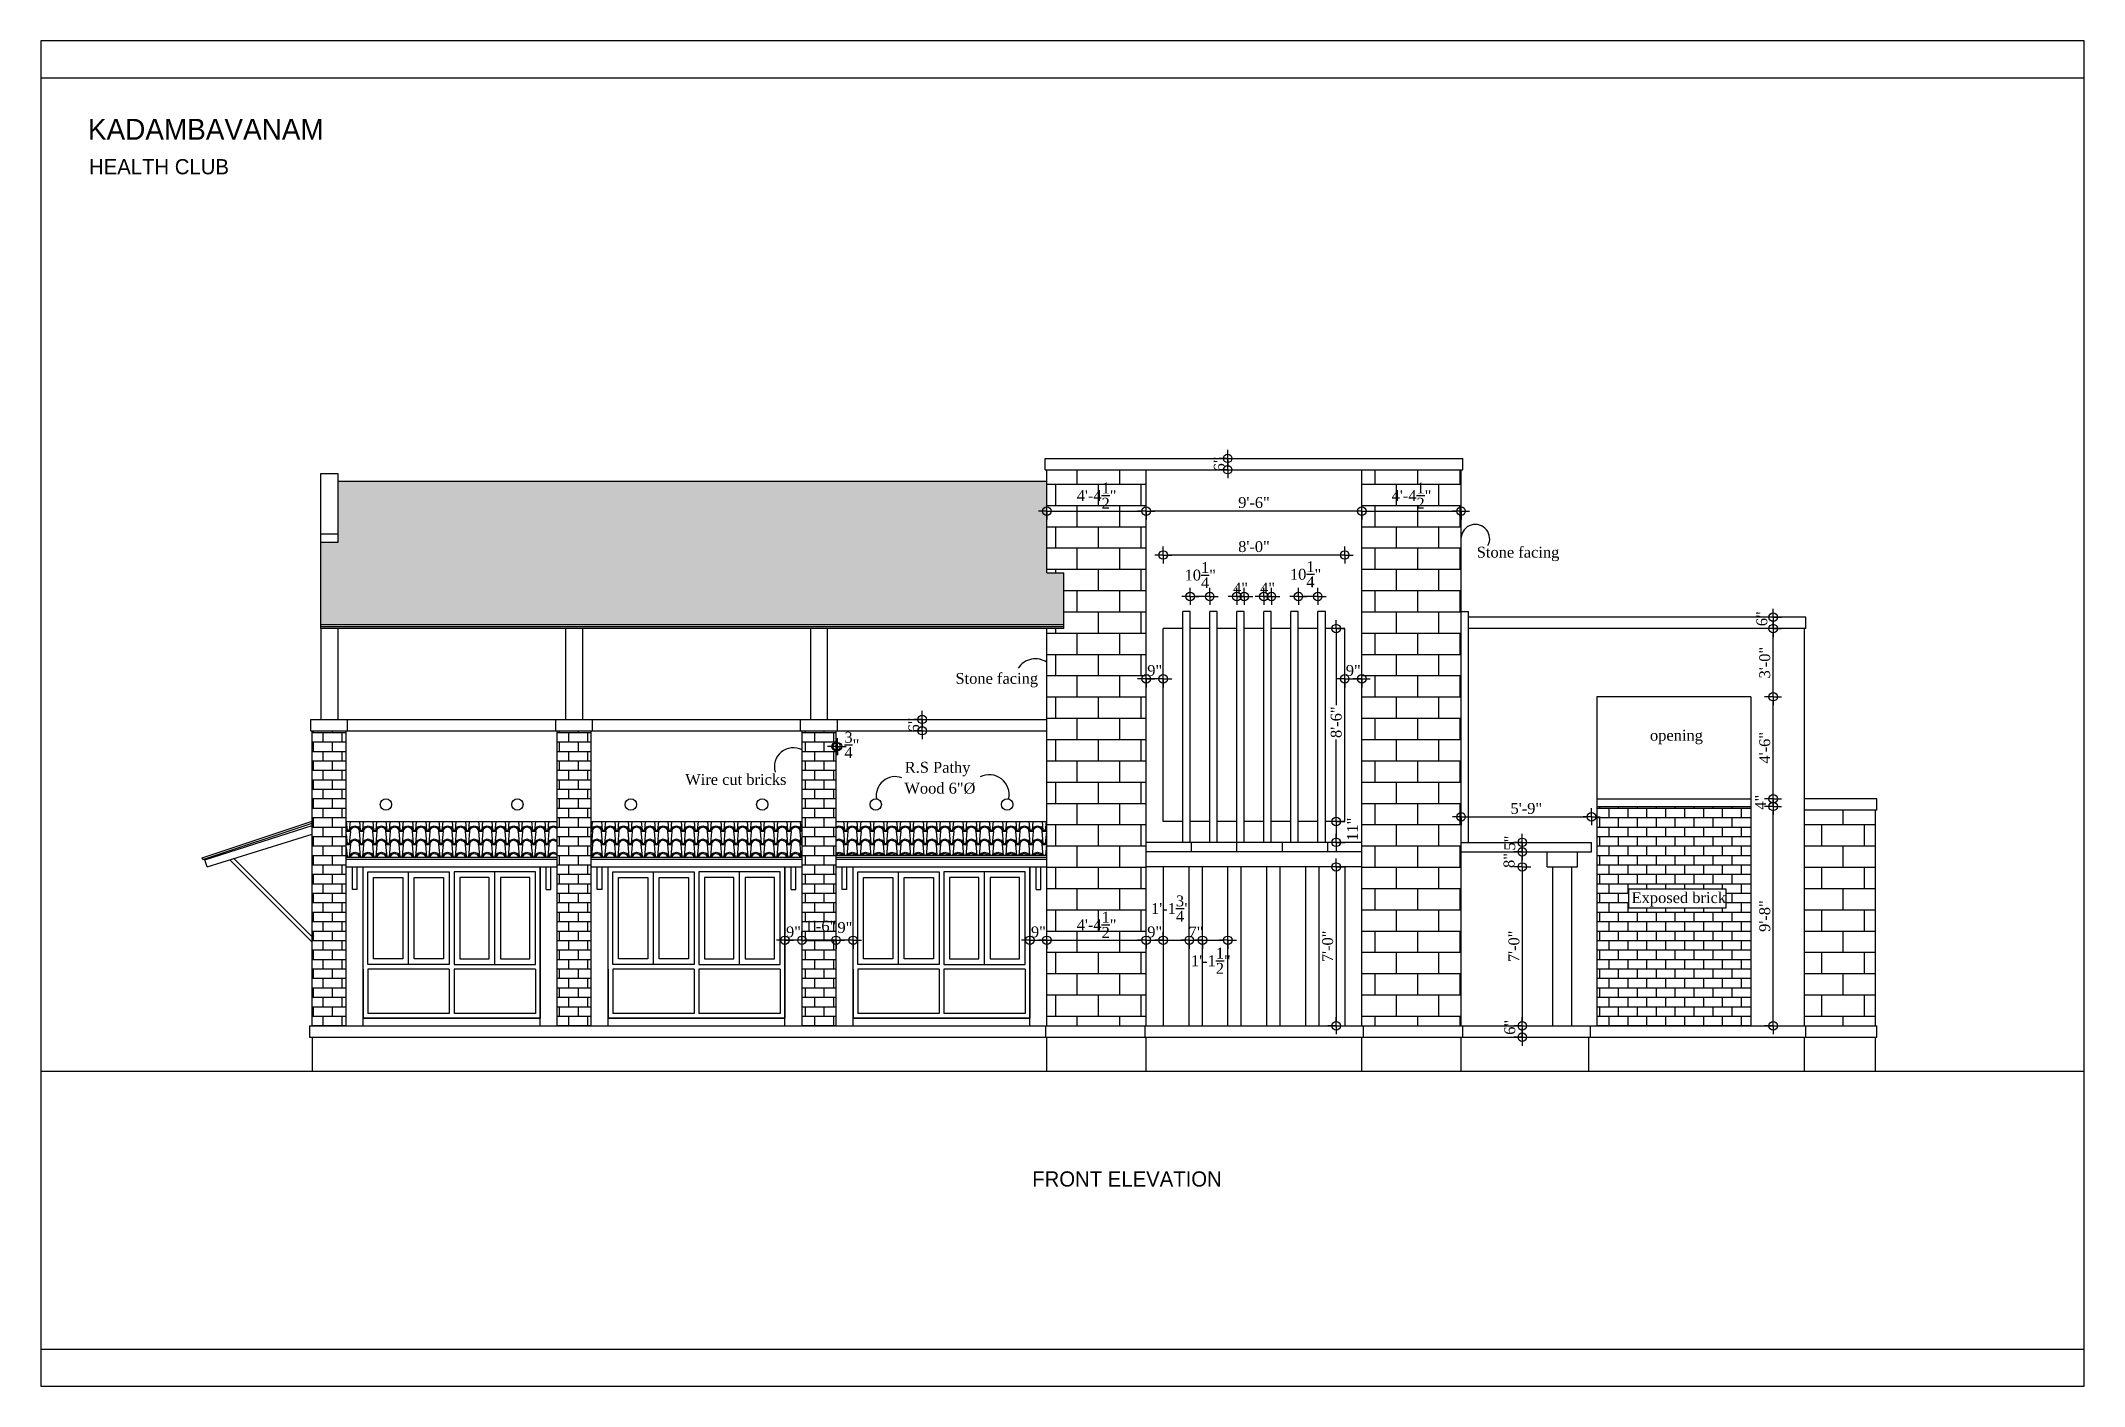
# Model space of a CAD drawing. Extents: x 13301 to 18078, y -1439 to 1911.
# Drawn here: x 13301 to 14381, y 1199 to 1911 of the extents above; entities that cross this region are included whole.
import ezdxf
from ezdxf.enums import TextEntityAlignment as Align

# ---------------------------------------------------------------- set-up
doc = ezdxf.new("R2010")
doc.units = 0
doc.header["$LTSCALE"] = 20
doc.header["$MEASUREMENT"] = 0
doc.header["$PDMODE"] = 34
doc.header["$PDSIZE"] = 5
doc.layers.get('0').update_dxf_attribs({"linetype": 'CONTINUOUS'})
doc.layers.get('Defpoints').update_dxf_attribs({"linetype": 'CONTINUOUS'})
for name, color, linetype in [('border', 230, 'CONTINUOUS'), ('BORTEXT', 2, 'CONTINUOUS'), ('DETTEXT', 7, 'CONTINUOUS'), ('DIMLINE', 254, 'CONTINUOUS'), ('kalkaal', 7, 'CONTINUOUS'), ('Stone', 8, 'CONTINUOUS'), ('TILE', 22, 'CONTINUOUS'), ('wall', 13, 'CONTINUOUS'), ('window', 4, 'CONTINUOUS'), ('WOOD', 7, 'CONTINUOUS')]:
    doc.layers.add(name, color=color, linetype=linetype)
doc.layers.add('correct', color=230, linetype='CONTINUOUS', plot=False)
doc.styles.add('style3', font='TIMES.TTF')
doc.styles.add('style4', font='boos1.ttf')
doc.styles.add('style5', font='TIMES.TTF')
doc.dimstyles.new('arch61', dxfattribs={"dimscale": 0, "dimtxt": 5.75, "dimasz": 2.25, "dimexe": 0.18, "dimexo": 0.0625, "dimgap": 1.5, "dimtad": 1, "dimzin": 3, "dimdsep": 46, "dimlunit": 4, "dimtxsty": 'style3', "dimblk": 'BLK', "dimcen": 0, "dimse1": 1, "dimse2": 1, "dimclrd": 256, "dimclrt": 3, "dimazin": 0, "dimtfac": 1, "dimtix": 1, "dimtmove": 2, "dimatfit": 3, "dimldrblk": 'NONE', "dimfxl": 0, "dimtolj": 1, "dimtzin": 0, "dimlwd": -1, "dimarcsym": 0})

msp = doc.modelspace()

# ---------------------------------------------------------------- texts
at = {"layer": 'BORTEXT', "style": 'style4'}
msp.add_text('KADAMBAVANAM', height=11.03816, dxfattribs=at).set_placement((13325.646, 1858.331))
at = {"layer": 'BORTEXT', "color": 7, "style": 'style4'}
msp.add_text('HEALTH CLUB', height=8.02775, dxfattribs=at).set_placement((13326.241, 1840.066))
at = {"layer": 'BORTEXT', "color": 2, "style": 'style4'}
msp.add_text('FRONT ELEVATION', height=8.02775, dxfattribs=at).set_placement((13824.962, 1304.927))
at = {"layer": 'DETTEXT', "style": 'style5'}
for s, p in [('Stone facing', (14060.016, 1637.426)), ('Stone facing', (13784.372, 1570.7)), ('Exposed brick', (14141.902, 1454.799))]:
    msp.add_text(s, height=5.75, dxfattribs=at).set_placement(p)
for s, p in [('opening', (14165.599, 1540.636)), ('R.S Pathy ', (13776.002, 1523.691)), ('Wire cut bricks', (13668.242, 1517.274)), ('Wood 6"%%C', (13776.141, 1512.662))]:
    msp.add_text(s, height=5.75, dxfattribs=at).set_placement(p, align=Align.CENTER)

# ---------------------------------------------------------------- blocks, each defined once
blk = doc.blocks.new('BLK')
for q in [(-2, 0), (0, 2), (0, -2), (2, 0)]:
    blk.add_line((0, 0), q)
blk.add_circle((0, 0), 1)
blk = doc.blocks.new('*D350')
at = {"layer": 'Defpoints', "color": 0}
for p in [(13917.6, 1689.9), (13928.3, 1689.9), (13917.6, 1683.9)]:
    blk.add_point(p, dxfattribs=at)
at = {"layer": 'DIMLINE'}
for p, q in [((13928.3, 1692.1), (13928.3, 1694.4)), ((13928.3, 1683.9), (13928.3, 1689.9)), ((13928.3, 1681.6), (13928.3, 1679.4))]:
    blk.add_line(p, q, dxfattribs=at)
at = {"layer": 'DIMLINE', "xscale": 2.25, "yscale": 2.25, "zscale": 2.25}
for p, rotation in [((13928.3, 1689.9), 270), ((13928.3, 1683.9), 90)]:
    blk.add_blockref('BLK', p, dxfattribs=dict(at, rotation=rotation))
at = {"layer": 'DIMLINE', "color": 3, "insert": (13923.9, 1686.9), "char_height": 5.75, "attachment_point": 5, "rotation": 90, "style": 'style3'}
blk.add_mtext('\\A1;6"', dxfattribs=at)
blk = doc.blocks.new('_None')
blk = doc.blocks.new('*D351')
at = {"layer": 'Defpoints', "color": 0}
for p in [(13999.2, 1664.9), (14051.7, 1664.9), (14051.7, 1662)]:
    blk.add_point(p, dxfattribs=at)
at = {"layer": 'DIMLINE'}
blk.add_line((14001.5, 1662), (14049.5, 1662), dxfattribs=at)
at = {"layer": 'DIMLINE', "xscale": 2.25, "yscale": 2.25, "zscale": 2.25, "rotation": 180}
blk.add_blockref('BLK', (13999.2, 1662), dxfattribs=at)
at = {"layer": 'DIMLINE', "xscale": 2.25, "yscale": 2.25, "zscale": 2.25}
blk.add_blockref('BLK', (14051.7, 1662), dxfattribs=at)
at = {"layer": 'DIMLINE', "color": 3, "insert": (14025.5, 1670.2), "char_height": 5.75, "attachment_point": 5, "style": 'style3'}
blk.add_mtext('\\A1;4\'-4{\\H1.000000x;\\S1/2;}"', dxfattribs=at)
blk = doc.blocks.new('*D352')
at = {"layer": 'Defpoints', "color": 0}
for p in [(13885.2, 1674.8), (13999.2, 1674.8), (13885.2, 1662)]:
    blk.add_point(p, dxfattribs=at)
at = {"layer": 'DIMLINE'}
blk.add_line((13997, 1662), (13887.5, 1662), dxfattribs=at)
at = {"layer": 'DIMLINE', "xscale": 2.25, "yscale": 2.25, "zscale": 2.25, "rotation": 180}
blk.add_blockref('BLK', (13885.2, 1662), dxfattribs=at)
at = {"layer": 'DIMLINE', "xscale": 2.25, "yscale": 2.25, "zscale": 2.25}
blk.add_blockref('BLK', (13999.2, 1662), dxfattribs=at)
at = {"layer": 'DIMLINE', "color": 3, "insert": (13942.2, 1666.5), "char_height": 5.75, "attachment_point": 5, "style": 'style3'}
blk.add_mtext('\\A1;9\'-6"', dxfattribs=at)
blk = doc.blocks.new('*D353')
at = {"layer": 'Defpoints', "color": 0}
for p in [(13832.7, 1673.4), (13885.2, 1673.4), (13885.2, 1662)]:
    blk.add_point(p, dxfattribs=at)
at = {"layer": 'DIMLINE'}
blk.add_line((13835, 1662), (13883, 1662), dxfattribs=at)
at = {"layer": 'DIMLINE', "xscale": 2.25, "yscale": 2.25, "zscale": 2.25, "rotation": 180}
blk.add_blockref('BLK', (13832.7, 1662), dxfattribs=at)
at = {"layer": 'DIMLINE', "xscale": 2.25, "yscale": 2.25, "zscale": 2.25}
blk.add_blockref('BLK', (13885.2, 1662), dxfattribs=at)
at = {"layer": 'DIMLINE', "color": 3, "insert": (13859, 1670.2), "char_height": 5.75, "attachment_point": 5, "style": 'style3'}
blk.add_mtext('\\A1;4\'-4{\\H1.000000x;\\S1/2;}"', dxfattribs=at)
blk = doc.blocks.new('*D354')
at = {"layer": 'Defpoints', "color": 0}
for p in [(13894.2, 1638.8), (13894.2, 1599.9), (13990.2, 1599.9)]:
    blk.add_point(p, dxfattribs=at)
at = {"layer": 'DIMLINE'}
blk.add_line((13988, 1638.8), (13896.5, 1638.8), dxfattribs=at)
at = {"layer": 'DIMLINE', "xscale": 2.25, "yscale": 2.25, "zscale": 2.25, "rotation": 180}
blk.add_blockref('BLK', (13894.2, 1638.8), dxfattribs=at)
at = {"layer": 'DIMLINE', "xscale": 2.25, "yscale": 2.25, "zscale": 2.25}
blk.add_blockref('BLK', (13990.2, 1638.8), dxfattribs=at)
at = {"layer": 'DIMLINE', "color": 3, "insert": (13942.2, 1643.2), "char_height": 5.75, "attachment_point": 5, "style": 'style3'}
blk.add_mtext('\\A1;8\'-0"', dxfattribs=at)
blk = doc.blocks.new('*D355')
at = {"layer": 'Defpoints', "color": 0}
for p in [(13965.7, 1616.9), (13965.7, 1599.9), (13975.9, 1599.9)]:
    blk.add_point(p, dxfattribs=at)
at = {"layer": 'DIMLINE'}
blk.add_line((13973.7, 1616.9), (13967.9, 1616.9), dxfattribs=at)
at = {"layer": 'DIMLINE', "xscale": 2.25, "yscale": 2.25, "zscale": 2.25, "rotation": 180}
blk.add_blockref('BLK', (13965.7, 1616.9), dxfattribs=at)
at = {"layer": 'DIMLINE', "xscale": 2.25, "yscale": 2.25, "zscale": 2.25}
blk.add_blockref('BLK', (13975.9, 1616.9), dxfattribs=at)
at = {"layer": 'DIMLINE', "color": 3, "insert": (13969.5, 1628.6), "char_height": 5.75, "attachment_point": 5, "style": 'style3'}
blk.add_mtext('\\A1;10{\\H1.000000x;\\S1/4;}"', dxfattribs=at)
blk = doc.blocks.new('*D356')
at = {"layer": 'Defpoints', "color": 0}
for p in [(13947.4, 1616.9), (13947.4, 1608.9), (13951.4, 1608.9)]:
    blk.add_point(p, dxfattribs=at)
at = {"layer": 'DIMLINE'}
for p, q in [((13945.1, 1616.9), (13942.9, 1616.9)), ((13951.4, 1616.9), (13947.4, 1616.9)), ((13953.6, 1616.9), (13955.9, 1616.9))]:
    blk.add_line(p, q, dxfattribs=at)
at = {"layer": 'DIMLINE', "xscale": 2.25, "yscale": 2.25, "zscale": 2.25}
blk.add_blockref('BLK', (13947.4, 1616.9), dxfattribs=at)
at = {"layer": 'DIMLINE', "xscale": 2.25, "yscale": 2.25, "zscale": 2.25, "rotation": 180}
blk.add_blockref('BLK', (13951.4, 1616.9), dxfattribs=at)
at = {"layer": 'DIMLINE', "color": 3, "insert": (13949.4, 1621.3), "char_height": 5.75, "attachment_point": 5, "style": 'style3'}
blk.add_mtext('\\A1;4"', dxfattribs=at)
blk = doc.blocks.new('*D357')
at = {"layer": 'Defpoints', "color": 0}
for p in [(13937.1, 1616.9), (13933.1, 1608.9), (13937.1, 1608.9)]:
    blk.add_point(p, dxfattribs=at)
at = {"layer": 'DIMLINE'}
for p, q in [((13930.8, 1616.9), (13928.6, 1616.9)), ((13933.1, 1616.9), (13937.1, 1616.9)), ((13939.3, 1616.9), (13941.6, 1616.9))]:
    blk.add_line(p, q, dxfattribs=at)
at = {"layer": 'DIMLINE', "xscale": 2.25, "yscale": 2.25, "zscale": 2.25}
blk.add_blockref('BLK', (13933.1, 1616.9), dxfattribs=at)
at = {"layer": 'DIMLINE', "xscale": 2.25, "yscale": 2.25, "zscale": 2.25, "rotation": 180}
blk.add_blockref('BLK', (13937.1, 1616.9), dxfattribs=at)
at = {"layer": 'DIMLINE', "color": 3, "insert": (13935.1, 1621.3), "char_height": 5.75, "attachment_point": 5, "style": 'style3'}
blk.add_mtext('\\A1;4"', dxfattribs=at)
blk = doc.blocks.new('*D358')
at = {"layer": 'Defpoints', "color": 0}
for p in [(13908.5, 1616.9), (13908.5, 1599.9), (13918.8, 1599.9)]:
    blk.add_point(p, dxfattribs=at)
at = {"layer": 'DIMLINE'}
blk.add_line((13916.5, 1616.9), (13910.8, 1616.9), dxfattribs=at)
at = {"layer": 'DIMLINE', "xscale": 2.25, "yscale": 2.25, "zscale": 2.25, "rotation": 180}
blk.add_blockref('BLK', (13908.5, 1616.9), dxfattribs=at)
at = {"layer": 'DIMLINE', "xscale": 2.25, "yscale": 2.25, "zscale": 2.25}
blk.add_blockref('BLK', (13918.8, 1616.9), dxfattribs=at)
at = {"layer": 'DIMLINE', "color": 3, "insert": (13913.8, 1628.2), "char_height": 5.75, "attachment_point": 5, "style": 'style3'}
blk.add_mtext('\\A1;10{\\H1.000000x;\\S1/4;}"', dxfattribs=at)
blk = doc.blocks.new('*D359')
at = {"layer": 'Defpoints', "color": 0}
for p in [(13990.2, 1575.1), (13999.2, 1575.1), (13999.2, 1573.3)]:
    blk.add_point(p, dxfattribs=at)
at = {"layer": 'DIMLINE'}
for p, q in [((13988, 1573.3), (13985.7, 1573.3)), ((13990.2, 1573.3), (13999.2, 1573.3)), ((14001.5, 1573.3), (14003.7, 1573.3))]:
    blk.add_line(p, q, dxfattribs=at)
at = {"layer": 'DIMLINE', "xscale": 2.25, "yscale": 2.25, "zscale": 2.25}
blk.add_blockref('BLK', (13990.2, 1573.3), dxfattribs=at)
at = {"layer": 'DIMLINE', "xscale": 2.25, "yscale": 2.25, "zscale": 2.25, "rotation": 180}
blk.add_blockref('BLK', (13999.2, 1573.3), dxfattribs=at)
at = {"layer": 'DIMLINE', "color": 3, "insert": (13994.7, 1577.7), "char_height": 5.75, "attachment_point": 5, "style": 'style3'}
blk.add_mtext('\\A1;9"', dxfattribs=at)
blk = doc.blocks.new('*D360')
at = {"layer": 'Defpoints', "color": 0}
for p in [(13885.2, 1581.7), (13894.2, 1581.7), (13885.2, 1573.3)]:
    blk.add_point(p, dxfattribs=at)
at = {"layer": 'DIMLINE'}
for p, q in [((13883, 1573.3), (13880.7, 1573.3)), ((13894.2, 1573.3), (13885.2, 1573.3)), ((13896.5, 1573.3), (13898.7, 1573.3))]:
    blk.add_line(p, q, dxfattribs=at)
at = {"layer": 'DIMLINE', "xscale": 2.25, "yscale": 2.25, "zscale": 2.25}
blk.add_blockref('BLK', (13885.2, 1573.3), dxfattribs=at)
at = {"layer": 'DIMLINE', "xscale": 2.25, "yscale": 2.25, "zscale": 2.25, "rotation": 180}
blk.add_blockref('BLK', (13894.2, 1573.3), dxfattribs=at)
at = {"layer": 'DIMLINE', "color": 3, "insert": (13889.7, 1577.7), "char_height": 5.75, "attachment_point": 5, "style": 'style3'}
blk.add_mtext('\\A1;9"', dxfattribs=at)
blk = doc.blocks.new('*D361')
at = {"layer": 'Defpoints', "color": 0}
for p in [(13985.7, 1599.9), (13990.2, 1599.9), (13990.2, 1497.9)]:
    blk.add_point(p, dxfattribs=at)
at = {"layer": 'DIMLINE'}
for p, q in [((13985.7, 1597.6), (13985.7, 1559.5)), ((13985.7, 1500.1), (13985.7, 1541.3))]:
    blk.add_line(p, q, dxfattribs=at)
at = {"layer": 'DIMLINE', "xscale": 2.25, "yscale": 2.25, "zscale": 2.25}
for p, rotation in [((13985.7, 1599.9), 90), ((13985.7, 1497.9), 270)]:
    blk.add_blockref('BLK', p, dxfattribs=dict(at, rotation=rotation))
at = {"layer": 'DIMLINE', "color": 3, "insert": (13985.7, 1550.4), "char_height": 5.75, "attachment_point": 5, "rotation": 90, "style": 'style3'}
blk.add_mtext('\\A1;8\'-6"', dxfattribs=at)
blk = doc.blocks.new('*D362')
at = {"layer": 'Defpoints', "color": 0}
for p in [(13990.2, 1497.9), (13985.7, 1486.9), (13990.2, 1486.9)]:
    blk.add_point(p, dxfattribs=at)
at = {"layer": 'DIMLINE'}
blk.add_line((13985.7, 1495.6), (13985.7, 1489.1), dxfattribs=at)
at = {"layer": 'DIMLINE', "xscale": 2.25, "yscale": 2.25, "zscale": 2.25}
for p, rotation in [((13985.7, 1497.9), 90), ((13985.7, 1486.9), 270)]:
    blk.add_blockref('BLK', p, dxfattribs=dict(at, rotation=rotation))
at = {"layer": 'DIMLINE', "color": 3, "insert": (13994.3, 1493.8), "char_height": 5.75, "attachment_point": 5, "rotation": 90, "style": 'style3'}
blk.add_mtext('\\A1;11"', dxfattribs=at)
blk = doc.blocks.new('*D363')
at = {"layer": 'Defpoints', "color": 0}
for p in [(13976.6, 1473.9), (13976.6, 1389.9), (13985.7, 1389.9)]:
    blk.add_point(p, dxfattribs=at)
at = {"layer": 'DIMLINE'}
blk.add_line((13985.7, 1471.6), (13985.7, 1392.1), dxfattribs=at)
at = {"layer": 'DIMLINE', "xscale": 2.25, "yscale": 2.25, "zscale": 2.25}
for p, rotation in [((13985.7, 1473.9), 90), ((13985.7, 1389.9), 270)]:
    blk.add_blockref('BLK', p, dxfattribs=dict(at, rotation=rotation))
at = {"layer": 'DIMLINE', "color": 3, "insert": (13981.2, 1431.9), "char_height": 5.75, "attachment_point": 5, "rotation": 90, "style": 'style3'}
blk.add_mtext('\\A1;7\'-0"', dxfattribs=at)
blk = doc.blocks.new('*D364')
at = {"layer": 'Defpoints', "color": 0}
for p in [(14120.7, 1500.4), (14051.7, 1486.9), (14120.7, 1486.9)]:
    blk.add_point(p, dxfattribs=at)
at = {"layer": 'DIMLINE'}
blk.add_line((14054, 1500.4), (14118.5, 1500.4), dxfattribs=at)
at = {"layer": 'DIMLINE', "xscale": 2.25, "yscale": 2.25, "zscale": 2.25, "rotation": 180}
blk.add_blockref('BLK', (14051.7, 1500.4), dxfattribs=at)
at = {"layer": 'DIMLINE', "xscale": 2.25, "yscale": 2.25, "zscale": 2.25}
blk.add_blockref('BLK', (14120.7, 1500.4), dxfattribs=at)
at = {"layer": 'DIMLINE', "color": 3, "insert": (14086.2, 1504.8), "char_height": 5.75, "attachment_point": 5, "style": 'style3'}
blk.add_mtext('\\A1;5\'-9"', dxfattribs=at)
blk = doc.blocks.new('*D365')
at = {"layer": 'Defpoints', "color": 0}
for p in [(14097.2, 1473.9), (14084.1, 1389.9), (14097.2, 1389.9)]:
    blk.add_point(p, dxfattribs=at)
at = {"layer": 'DIMLINE'}
blk.add_line((14084.1, 1471.6), (14084.1, 1392.1), dxfattribs=at)
at = {"layer": 'DIMLINE', "xscale": 2.25, "yscale": 2.25, "zscale": 2.25}
for p, rotation in [((14084.1, 1473.9), 90), ((14084.1, 1389.9), 270)]:
    blk.add_blockref('BLK', p, dxfattribs=dict(at, rotation=rotation))
at = {"layer": 'DIMLINE', "color": 3, "insert": (14079.7, 1431.9), "char_height": 5.75, "attachment_point": 5, "rotation": 90, "style": 'style3'}
blk.add_mtext('\\A1;7\'-0"', dxfattribs=at)
blk = doc.blocks.new('*D366')
at = {"layer": 'Defpoints', "color": 0}
for p in [(14084.1, 1481.9), (14097.2, 1481.9), (14097.2, 1473.9)]:
    blk.add_point(p, dxfattribs=at)
at = {"layer": 'DIMLINE'}
blk.add_line((14084.1, 1476.1), (14084.1, 1479.6), dxfattribs=at)
at = {"layer": 'DIMLINE', "xscale": 2.25, "yscale": 2.25, "zscale": 2.25}
for p, rotation in [((14084.1, 1481.9), 90), ((14084.1, 1473.9), 270)]:
    blk.add_blockref('BLK', p, dxfattribs=dict(at, rotation=rotation))
at = {"layer": 'DIMLINE', "color": 3, "insert": (14077.1, 1477.3), "char_height": 5.75, "attachment_point": 5, "rotation": 90, "style": 'style3'}
blk.add_mtext('\\A1;8"', dxfattribs=at)
blk = doc.blocks.new('*D367')
at = {"layer": 'Defpoints', "color": 0}
for p in [(14084.1, 1486.9), (14093.6, 1486.9), (14093.6, 1481.9)]:
    blk.add_point(p, dxfattribs=at)
at = {"layer": 'DIMLINE'}
for p, q in [((14084.1, 1489.1), (14084.1, 1491.4)), ((14084.1, 1481.9), (14084.1, 1486.9)), ((14084.1, 1479.6), (14084.1, 1477.4))]:
    blk.add_line(p, q, dxfattribs=at)
at = {"layer": 'DIMLINE', "xscale": 2.25, "yscale": 2.25, "zscale": 2.25}
for p, rotation in [((14084.1, 1486.9), 270), ((14084.1, 1481.9), 90)]:
    blk.add_blockref('BLK', p, dxfattribs=dict(at, rotation=rotation))
at = {"layer": 'DIMLINE', "color": 3, "insert": (14077.5, 1486.5), "char_height": 5.75, "attachment_point": 5, "rotation": 90, "style": 'style3'}
blk.add_mtext('\\A1;5"', dxfattribs=at)
blk = doc.blocks.new('*D368')
at = {"layer": 'Defpoints', "color": 0}
for p in [(14084.1, 1383.9), (14102.7, 1389.9), (14102.7, 1383.9)]:
    blk.add_point(p, dxfattribs=at)
at = {"layer": 'DIMLINE'}
for p, q in [((14084.1, 1392.1), (14084.1, 1394.4)), ((14084.1, 1389.9), (14084.1, 1383.9)), ((14084.1, 1381.6), (14084.1, 1379.4))]:
    blk.add_line(p, q, dxfattribs=at)
at = {"layer": 'DIMLINE', "xscale": 2.25, "yscale": 2.25, "zscale": 2.25}
for p, rotation in [((14084.1, 1389.9), 270), ((14084.1, 1383.9), 90)]:
    blk.add_blockref('BLK', p, dxfattribs=dict(at, rotation=rotation))
at = {"layer": 'DIMLINE', "color": 3, "insert": (14077.5, 1389.1), "char_height": 5.75, "attachment_point": 5, "rotation": 90, "style": 'style3'}
blk.add_mtext('\\A1;6"', dxfattribs=at)
blk = doc.blocks.new('*D369')
at = {"layer": 'Defpoints', "color": 0}
for p in [(14205, 1505.9), (14216.7, 1505.9), (14205, 1389.9)]:
    blk.add_point(p, dxfattribs=at)
at = {"layer": 'DIMLINE'}
blk.add_line((14216.7, 1392.1), (14216.7, 1503.6), dxfattribs=at)
at = {"layer": 'DIMLINE', "xscale": 2.25, "yscale": 2.25, "zscale": 2.25}
for p, rotation in [((14216.7, 1505.9), 90), ((14216.7, 1389.9), 270)]:
    blk.add_blockref('BLK', p, dxfattribs=dict(at, rotation=rotation))
at = {"layer": 'DIMLINE', "color": 3, "insert": (14212.3, 1447.9), "char_height": 5.75, "attachment_point": 5, "rotation": 90, "style": 'style3'}
blk.add_mtext('\\A1;9\'-8"', dxfattribs=at)
blk = doc.blocks.new('*D370')
at = {"layer": 'Defpoints', "color": 0}
for p in [(14204.4, 1509.9), (14204.4, 1505.9), (14216.7, 1509.9)]:
    blk.add_point(p, dxfattribs=at)
at = {"layer": 'DIMLINE'}
for p, q in [((14216.7, 1512.1), (14216.7, 1514.4)), ((14216.7, 1505.9), (14216.7, 1509.9)), ((14216.7, 1503.6), (14216.7, 1501.4))]:
    blk.add_line(p, q, dxfattribs=at)
at = {"layer": 'DIMLINE', "xscale": 2.25, "yscale": 2.25, "zscale": 2.25}
for p, rotation in [((14216.7, 1509.9), 270), ((14216.7, 1505.9), 90)]:
    blk.add_blockref('BLK', p, dxfattribs=dict(at, rotation=rotation))
at = {"layer": 'DIMLINE', "color": 3, "insert": (14210, 1508.1), "char_height": 5.75, "attachment_point": 5, "rotation": 90, "style": 'style3'}
blk.add_mtext('\\A1;4"', dxfattribs=at)
blk = doc.blocks.new('*D371')
at = {"layer": 'Defpoints', "color": 0}
for p in [(14202.2, 1563.9), (14216.7, 1563.9), (14204.4, 1509.9)]:
    blk.add_point(p, dxfattribs=at)
at = {"layer": 'DIMLINE'}
blk.add_line((14216.7, 1512.1), (14216.7, 1561.6), dxfattribs=at)
at = {"layer": 'DIMLINE', "xscale": 2.25, "yscale": 2.25, "zscale": 2.25}
for p, rotation in [((14216.7, 1563.9), 90), ((14216.7, 1509.9), 270)]:
    blk.add_blockref('BLK', p, dxfattribs=dict(at, rotation=rotation))
at = {"layer": 'DIMLINE', "color": 3, "insert": (14212.3, 1536.9), "char_height": 5.75, "attachment_point": 5, "rotation": 90, "style": 'style3'}
blk.add_mtext('\\A1;4\'-6"', dxfattribs=at)
blk = doc.blocks.new('*D372')
at = {"layer": 'Defpoints', "color": 0}
for p in [(14201.3, 1599.9), (14216.7, 1599.9), (14201.3, 1563.9)]:
    blk.add_point(p, dxfattribs=at)
at = {"layer": 'DIMLINE'}
blk.add_line((14216.7, 1566.1), (14216.7, 1597.6), dxfattribs=at)
at = {"layer": 'DIMLINE', "xscale": 2.25, "yscale": 2.25, "zscale": 2.25}
for p, rotation in [((14216.7, 1599.9), 90), ((14216.7, 1563.9), 270)]:
    blk.add_blockref('BLK', p, dxfattribs=dict(at, rotation=rotation))
at = {"layer": 'DIMLINE', "color": 3, "insert": (14212.3, 1581.9), "char_height": 5.75, "attachment_point": 5, "rotation": 90, "style": 'style3'}
blk.add_mtext('\\A1;3\'-0"', dxfattribs=at)
blk = doc.blocks.new('*D373')
at = {"layer": 'Defpoints', "color": 0}
for p in [(14216.7, 1599.9), (14234, 1605.9), (14234, 1599.9)]:
    blk.add_point(p, dxfattribs=at)
at = {"layer": 'DIMLINE'}
for p, q in [((14216.7, 1608.1), (14216.7, 1610.4)), ((14216.7, 1605.9), (14216.7, 1599.9)), ((14216.7, 1597.6), (14216.7, 1595.4))]:
    blk.add_line(p, q, dxfattribs=at)
at = {"layer": 'DIMLINE', "xscale": 2.25, "yscale": 2.25, "zscale": 2.25}
for p, rotation in [((14216.7, 1605.9), 270), ((14216.7, 1599.9), 90)]:
    blk.add_blockref('BLK', p, dxfattribs=dict(at, rotation=rotation))
at = {"layer": 'DIMLINE', "color": 3, "insert": (14210.8, 1605.1), "char_height": 5.75, "attachment_point": 5, "rotation": 90, "style": 'style3'}
blk.add_mtext('\\A1;6"', dxfattribs=at)
blk = doc.blocks.new('*D374')
at = {"layer": 'Defpoints', "color": 0}
for p in [(13823.7, 1436.4), (13832.7, 1436.4), (13832.7, 1435.1)]:
    blk.add_point(p, dxfattribs=at)
at = {"layer": 'DIMLINE'}
for p, q in [((13821.5, 1435.1), (13819.2, 1435.1)), ((13823.7, 1435.1), (13832.7, 1435.1)), ((13835, 1435.1), (13837.2, 1435.1))]:
    blk.add_line(p, q, dxfattribs=at)
at = {"layer": 'DIMLINE', "xscale": 2.25, "yscale": 2.25, "zscale": 2.25}
blk.add_blockref('BLK', (13823.7, 1435.1), dxfattribs=at)
at = {"layer": 'DIMLINE', "xscale": 2.25, "yscale": 2.25, "zscale": 2.25, "rotation": 180}
blk.add_blockref('BLK', (13832.7, 1435.1), dxfattribs=at)
at = {"layer": 'DIMLINE', "color": 3, "insert": (13828.2, 1439.5), "char_height": 5.75, "attachment_point": 5, "style": 'style3'}
blk.add_mtext('\\A1;9"', dxfattribs=at)
blk = doc.blocks.new('*D376')
at = {"layer": 'Defpoints', "color": 0}
for p in [(13721.2, 1442.9), (13730.2, 1444), (13721.2, 1435.1)]:
    blk.add_point(p, dxfattribs=at)
at = {"layer": 'DIMLINE'}
blk.add_line((13728, 1435.1), (13723.5, 1435.1), dxfattribs=at)
at = {"layer": 'DIMLINE', "xscale": 2.25, "yscale": 2.25, "zscale": 2.25, "rotation": 180}
blk.add_blockref('BLK', (13721.2, 1435.1), dxfattribs=at)
at = {"layer": 'DIMLINE', "xscale": 2.25, "yscale": 2.25, "zscale": 2.25}
blk.add_blockref('BLK', (13730.2, 1435.1), dxfattribs=at)
at = {"layer": 'DIMLINE', "color": 3, "insert": (13725.9, 1441.8), "char_height": 5.75, "attachment_point": 5, "style": 'style3'}
blk.add_mtext('\\A1;9"', dxfattribs=at)
blk = doc.blocks.new('*D377')
at = {"layer": 'Defpoints', "color": 0}
for p in [(13694.2, 1440.8), (13703.2, 1440.8), (13694.2, 1435.1)]:
    blk.add_point(p, dxfattribs=at)
at = {"layer": 'DIMLINE'}
for p, q in [((13692, 1435.1), (13689.7, 1435.1)), ((13703.2, 1435.1), (13694.2, 1435.1)), ((13705.5, 1435.1), (13707.7, 1435.1))]:
    blk.add_line(p, q, dxfattribs=at)
at = {"layer": 'DIMLINE', "xscale": 2.25, "yscale": 2.25, "zscale": 2.25}
blk.add_blockref('BLK', (13694.2, 1435.1), dxfattribs=at)
at = {"layer": 'DIMLINE', "xscale": 2.25, "yscale": 2.25, "zscale": 2.25, "rotation": 180}
blk.add_blockref('BLK', (13703.2, 1435.1), dxfattribs=at)
at = {"layer": 'DIMLINE', "color": 3, "insert": (13698.7, 1439.5), "char_height": 5.75, "attachment_point": 5, "style": 'style3'}
blk.add_mtext('\\A1;9"', dxfattribs=at)
blk = doc.blocks.new('*D378')
at = {"layer": 'Defpoints', "color": 0}
for p in [(13703.2, 1452.6), (13721.2, 1452.6), (13703.2, 1435.1)]:
    blk.add_point(p, dxfattribs=at)
at = {"layer": 'DIMLINE'}
blk.add_line((13719, 1435.1), (13705.5, 1435.1), dxfattribs=at)
at = {"layer": 'DIMLINE', "xscale": 2.25, "yscale": 2.25, "zscale": 2.25, "rotation": 180}
blk.add_blockref('BLK', (13703.2, 1435.1), dxfattribs=at)
at = {"layer": 'DIMLINE', "xscale": 2.25, "yscale": 2.25, "zscale": 2.25}
blk.add_blockref('BLK', (13721.2, 1435.1), dxfattribs=at)
at = {"layer": 'DIMLINE', "color": 3, "insert": (13713, 1442.6), "char_height": 5.75, "attachment_point": 5, "style": 'style3'}
blk.add_mtext('\\A1;1\'-6"', dxfattribs=at)
blk = doc.blocks.new('*D379')
at = {"layer": 'Defpoints', "color": 0}
for p in [(13721.2, 1545.9), (13722, 1545.9), (13722, 1537.5)]:
    blk.add_point(p, dxfattribs=at)
at = {"layer": 'DIMLINE'}
for p, q in [((13719, 1537.5), (13716.7, 1537.5)), ((13721.2, 1537.5), (13722, 1537.5)), ((13724.2, 1537.5), (13726.5, 1537.5))]:
    blk.add_line(p, q, dxfattribs=at)
at = {"layer": 'DIMLINE', "xscale": 2.25, "yscale": 2.25, "zscale": 2.25}
blk.add_blockref('BLK', (13721.2, 1537.5), dxfattribs=at)
at = {"layer": 'DIMLINE', "xscale": 2.25, "yscale": 2.25, "zscale": 2.25, "rotation": 180}
blk.add_blockref('BLK', (13722, 1537.5), dxfattribs=at)
at = {"layer": 'DIMLINE', "color": 3, "insert": (13729.6, 1538.4), "char_height": 5.75, "attachment_point": 5, "style": 'style3'}
blk.add_mtext('\\A1;{\\H1.000000x;\\S3/4;}"', dxfattribs=at)
blk = doc.blocks.new('*D380')
at = {"layer": 'Defpoints', "color": 0}
for p in [(13766.8, 1551.9), (13767.7, 1551.9), (13767.7, 1545.9)]:
    blk.add_point(p, dxfattribs=at)
at = {"layer": 'DIMLINE'}
for p, q in [((13766.8, 1554.1), (13766.8, 1556.4)), ((13766.8, 1545.9), (13766.8, 1551.9)), ((13766.8, 1543.6), (13766.8, 1541.4))]:
    blk.add_line(p, q, dxfattribs=at)
at = {"layer": 'DIMLINE', "xscale": 2.25, "yscale": 2.25, "zscale": 2.25}
for p, rotation in [((13766.8, 1551.9), 270), ((13766.8, 1545.9), 90)]:
    blk.add_blockref('BLK', p, dxfattribs=dict(at, rotation=rotation))
at = {"layer": 'DIMLINE', "color": 3, "insert": (13762.4, 1548.9), "char_height": 5.75, "attachment_point": 5, "rotation": 90, "style": 'style3'}
blk.add_mtext('\\A1;6"', dxfattribs=at)
blk = doc.blocks.new('*D381')
at = {"layer": 'Defpoints', "color": 0}
for p in [(13832.7, 1432.8), (13885.2, 1435.1), (13885.2, 1432.8)]:
    blk.add_point(p, dxfattribs=at)
at = {"layer": 'DIMLINE'}
blk.add_line((13835, 1435.1), (13883, 1435.1), dxfattribs=at)
at = {"layer": 'DIMLINE', "xscale": 2.25, "yscale": 2.25, "zscale": 2.25, "rotation": 180}
blk.add_blockref('BLK', (13832.7, 1435.1), dxfattribs=at)
at = {"layer": 'DIMLINE', "xscale": 2.25, "yscale": 2.25, "zscale": 2.25}
blk.add_blockref('BLK', (13885.2, 1435.1), dxfattribs=at)
at = {"layer": 'DIMLINE', "color": 3, "insert": (13859, 1443.3), "char_height": 5.75, "attachment_point": 5, "style": 'style3'}
blk.add_mtext('\\A1;4\'-4{\\H1.000000x;\\S1/2;}"', dxfattribs=at)
blk = doc.blocks.new('*D382')
at = {"layer": 'Defpoints', "color": 0}
for p in [(13885.2, 1447.6), (13894.2, 1447.6), (13894.2, 1435.1)]:
    blk.add_point(p, dxfattribs=at)
at = {"layer": 'DIMLINE'}
for p, q in [((13883, 1435.1), (13880.7, 1435.1)), ((13885.2, 1435.1), (13894.2, 1435.1)), ((13896.5, 1435.1), (13898.7, 1435.1))]:
    blk.add_line(p, q, dxfattribs=at)
at = {"layer": 'DIMLINE', "xscale": 2.25, "yscale": 2.25, "zscale": 2.25}
blk.add_blockref('BLK', (13885.2, 1435.1), dxfattribs=at)
at = {"layer": 'DIMLINE', "xscale": 2.25, "yscale": 2.25, "zscale": 2.25, "rotation": 180}
blk.add_blockref('BLK', (13894.2, 1435.1), dxfattribs=at)
at = {"layer": 'DIMLINE', "color": 3, "insert": (13889.7, 1439.5), "char_height": 5.75, "attachment_point": 5, "style": 'style3'}
blk.add_mtext('\\A1;9"', dxfattribs=at)
blk = doc.blocks.new('*D383')
at = {"layer": 'Defpoints', "color": 0}
for p in [(13894.2, 1449.3), (13908, 1450.7), (13908, 1435.1)]:
    blk.add_point(p, dxfattribs=at)
at = {"layer": 'DIMLINE'}
blk.add_line((13896.5, 1435.1), (13905.7, 1435.1), dxfattribs=at)
at = {"layer": 'DIMLINE', "xscale": 2.25, "yscale": 2.25, "zscale": 2.25, "rotation": 180}
blk.add_blockref('BLK', (13894.2, 1435.1), dxfattribs=at)
at = {"layer": 'DIMLINE', "xscale": 2.25, "yscale": 2.25, "zscale": 2.25}
blk.add_blockref('BLK', (13908, 1435.1), dxfattribs=at)
at = {"layer": 'DIMLINE', "color": 3, "insert": (13898.3, 1451.9), "char_height": 5.75, "attachment_point": 5, "style": 'style3'}
blk.add_mtext('\\A1;1\'-1{\\H1.000000x;\\S3/4;}"', dxfattribs=at)
blk = doc.blocks.new('*D384')
at = {"layer": 'Defpoints', "color": 0}
for p in [(13908, 1426.7), (13915, 1435.1), (13915, 1426.7)]:
    blk.add_point(p, dxfattribs=at)
at = {"layer": 'DIMLINE'}
for p, q in [((13905.7, 1435.1), (13903.5, 1435.1)), ((13908, 1435.1), (13915, 1435.1)), ((13917.2, 1435.1), (13919.5, 1435.1))]:
    blk.add_line(p, q, dxfattribs=at)
at = {"layer": 'DIMLINE', "xscale": 2.25, "yscale": 2.25, "zscale": 2.25}
blk.add_blockref('BLK', (13908, 1435.1), dxfattribs=at)
at = {"layer": 'DIMLINE', "xscale": 2.25, "yscale": 2.25, "zscale": 2.25, "rotation": 180}
blk.add_blockref('BLK', (13915, 1435.1), dxfattribs=at)
at = {"layer": 'DIMLINE', "color": 3, "insert": (13911.5, 1439.5), "char_height": 5.75, "attachment_point": 5, "style": 'style3'}
blk.add_mtext('\\A1;7"', dxfattribs=at)
blk = doc.blocks.new('*D385')
at = {"layer": 'Defpoints', "color": 0}
for p in [(13915, 1445), (13928.4, 1446), (13928.4, 1435.1)]:
    blk.add_point(p, dxfattribs=at)
at = {"layer": 'DIMLINE'}
blk.add_line((13917.2, 1435.1), (13926.2, 1435.1), dxfattribs=at)
at = {"layer": 'DIMLINE', "xscale": 2.25, "yscale": 2.25, "zscale": 2.25, "rotation": 180}
blk.add_blockref('BLK', (13915, 1435.1), dxfattribs=at)
at = {"layer": 'DIMLINE', "xscale": 2.25, "yscale": 2.25, "zscale": 2.25}
blk.add_blockref('BLK', (13928.4, 1435.1), dxfattribs=at)
at = {"layer": 'DIMLINE', "color": 3, "insert": (13919.4, 1424.3), "char_height": 5.75, "attachment_point": 5, "style": 'style3'}
blk.add_mtext('\\A1;1\'-1{\\H1.000000x;\\S1/2;}"', dxfattribs=at)

# ---------------------------------------------------------------- dimensions: what is measured, and where the dimension line sits
at = {"layer": 'DIMLINE'}
for base, p1, p2, picture, middle in [((13928.28, 1689.891), (13917.63, 1683.891), (13917.63, 1689.891), '*D350', (13923.856, 1686.891)), ((14216.741, 1599.891), (14201.323, 1563.891), (14201.323, 1599.891), '*D372', (14212.316, 1581.891)), ((14216.741, 1563.891), (14204.433, 1509.891), (14202.168, 1563.891), '*D371', (14212.316, 1536.891)), ((13766.789, 1551.891), (13767.717, 1545.891), (13767.717, 1551.891), '*D380', (13762.365, 1548.891)), ((14216.741, 1505.891), (14204.976, 1389.891), (14204.976, 1505.891), '*D369', (14212.308, 1447.891)), ((13985.682, 1389.891), (13976.626, 1473.891), (13976.626, 1389.891), '*D363', (13981.249, 1431.891)), ((14084.128, 1389.891), (14097.226, 1473.891), (14097.226, 1389.891), '*D365', (14079.695, 1431.891))]:
    dim = msp.add_linear_dim(base=base, p1=p1, p2=p2, angle=90, dimstyle='arch61', override={"dimscale": 1}, dxfattribs=at)
    dim.commit()
    dim.dimension.update_dxf_attribs({"geometry": picture, "text_midpoint": middle})
for base, p1, p2, picture, middle in [((13885.226, 1662.027), (13832.726, 1673.382), (13885.226, 1673.382), '*D353', (13858.976, 1670.222)), ((13885.226, 1662.027), (13999.226, 1674.825), (13885.226, 1674.825), '*D352', (13942.226, 1666.46)), ((14051.726, 1662.027), (13999.226, 1664.868), (14051.726, 1664.868), '*D351', (14025.476, 1670.222)), ((13894.226, 1638.807), (13990.226, 1599.891), (13894.226, 1599.891), '*D354', (13942.226, 1643.232)), ((13937.084, 1616.895), (13933.084, 1608.891), (13937.084, 1608.891), '*D357', (13935.084, 1621.27)), ((13947.369, 1616.895), (13951.369, 1608.891), (13947.369, 1608.891), '*D356', (13949.369, 1621.27)), ((13885.226, 1573.275), (13894.226, 1581.702), (13885.226, 1581.702), '*D360', (13889.726, 1577.708)), ((13999.226, 1573.275), (13990.226, 1575.115), (13999.226, 1575.115), '*D359', (13994.726, 1577.708)), ((14120.726, 1500.376), (14051.726, 1486.891), (14120.726, 1486.891), '*D364', (14086.226, 1504.809)), ((13885.226, 1435.073), (13832.726, 1432.823), (13885.226, 1432.823), '*D381', (13858.976, 1443.268)), ((13694.226, 1435.073), (13703.226, 1440.775), (13694.226, 1440.775), '*D377', (13698.726, 1439.506)), ((13832.726, 1435.073), (13823.726, 1436.369), (13832.726, 1436.369), '*D374', (13828.226, 1439.506)), ((13894.226, 1435.073), (13885.226, 1447.576), (13894.226, 1447.576), '*D382', (13889.726, 1439.506)), ((13914.96, 1435.073), (13907.96, 1426.725), (13914.96, 1426.725), '*D384', (13911.46, 1439.506))]:
    dim = msp.add_linear_dim(base=base, p1=p1, p2=p2, dimstyle='arch61', override={"dimscale": 1}, dxfattribs=at)
    dim.commit()
    dim.dimension.update_dxf_attribs({"geometry": picture, "text_midpoint": middle})
for base, p1, p2, picture, middle in [((13908.512, 1616.895), (13918.798, 1599.891), (13908.512, 1599.891), '*D358', (13913.788, 1628.237)), ((13965.655, 1616.895), (13975.941, 1599.891), (13965.655, 1599.891), '*D355', (13969.463, 1628.648)), ((13721.976, 1537.481), (13721.226, 1545.891), (13721.976, 1545.891), '*D379', (13729.602, 1538.408)), ((13907.96, 1435.073), (13894.226, 1449.338), (13907.96, 1450.702), '*D383', (13898.341, 1451.864)), ((13703.226, 1435.073), (13721.226, 1452.62), (13703.226, 1452.62), '*D378', (13712.957, 1442.636)), ((13721.226, 1435.073), (13730.226, 1443.979), (13721.226, 1442.939), '*D376', (13725.887, 1441.836)), ((13928.426, 1435.073), (13914.96, 1445.043), (13928.426, 1446.041), '*D385', (13919.419, 1424.318))]:
    dim = msp.add_linear_dim(base=base, p1=p1, p2=p2, dimstyle='arch61', override={"dimscale": 1}, dxfattribs=at)
    dim.commit()
    dim.dimension.update_dxf_attribs({"geometry": picture, "text_midpoint": middle, "dimtype": 160})
for base, p1, p2, picture, middle in [((14216.741, 1599.891), (14233.976, 1605.891), (14233.976, 1599.891), '*D373', (14210.788, 1605.115)), ((13985.682, 1599.891), (13990.226, 1497.891), (13990.226, 1599.891), '*D361', (13985.682, 1550.411)), ((14216.741, 1509.891), (14204.433, 1505.891), (14204.433, 1509.891), '*D370', (14209.961, 1508.051)), ((13985.682, 1486.891), (13990.226, 1497.891), (13990.226, 1486.891), '*D362', (13994.307, 1493.81)), ((14084.128, 1486.891), (14093.636, 1481.891), (14093.636, 1486.891), '*D367', (14077.477, 1486.451)), ((14084.128, 1481.891), (14097.226, 1473.891), (14097.226, 1481.891), '*D366', (14077.139, 1477.267)), ((14084.128, 1383.891), (14102.7, 1389.891), (14102.7, 1383.891), '*D368', (14077.524, 1389.073))]:
    dim = msp.add_linear_dim(base=base, p1=p1, p2=p2, angle=90, dimstyle='arch61', override={"dimscale": 1}, dxfattribs=at)
    dim.commit()
    dim.dimension.update_dxf_attribs({"geometry": picture, "text_midpoint": middle, "dimtype": 160})

# ---------------------------------------------------------------- hatches: boundary and pattern name
at = {"layer": 'Stone', "lineweight": -2}
h = msp.add_hatch(dxfattribs=at)
h.set_pattern_fill('BRICK', color=8, scale=45, style=0)
h.paths.add_polyline_path([(13885.226, 1683.891), (13832.726, 1683.891), (13832.726, 1629.457), (13841.726, 1629.457), (13841.726, 1599.891), (13832.726, 1599.891), (13832.726, 1389.891), (13885.226, 1389.891)])
h = msp.add_hatch(dxfattribs=at)
h.set_pattern_fill('BRICK', color=8, scale=45, style=0)
h.paths.add_polyline_path([(13999.226, 1389.891), (14051.726, 1389.891), (14051.726, 1683.891), (13999.226, 1683.891)])
h = msp.add_hatch(dxfattribs=at)
h.set_pattern_fill('BRICK', color=8, scale=45, style=0)
h.paths.add_polyline_path([(14233.226, 1389.891), (14270.726, 1389.891), (14270.726, 1503.891), (14233.226, 1503.891)])
at = {"layer": 'TILE'}
h = msp.add_hatch(dxfattribs=at)
h.set_pattern_fill('SPANTILE', color=256, scale=7, style=0)
h.set_pattern_definition([(274.9697, (6.44, 7), (-6.999939149, 84.0000073606), [6.464304, -155.143247]), (180, (7, 0.56), (-7, -7), [0.56, -6.44]), (0, (0, 0), (7, 7), [1.96, -5.04]), (90, (1.96, 0), (-7, 7), [0.7, -6.3]), (270, (6.44, 0.7), (7, -7), [0.7, -6.3]), (0, (6.44, 0), (7, 7), [0.56, -6.44]), (0, (0, 0.56), (7, 7), [1.4, -5.6]), (85.0303, (1.4, 0.56), (6.999939149, 84.0000073606), [6.464304, -155.143247]), (52.6961, (1.4, 0.91), (-90.999901229, -119.000075192), [1.848056, -182.95725]), (18.4349, (2.52, 2.38), (14.00000304, 6.99998882), [1.770874, -20.365065]), (341.5651, (4.2, 2.94), (-14.00000304, 6.99998882), [1.770874, -20.365065]), (307.3039, (5.88, 2.38), (90.999901229, -119.000075192), [1.848056, -182.95725]), (20.2249, (2.87, 1.89), (-76.99998085, -28.000058349), [1.417395, -140.321804]), (339.7751, (4.2, 2.38), (76.99998085, -28.000058349), [1.417395, -140.321804]), (307.4054, (5.53, 1.89), (70.000069668, -90.999947255), [1.498063, -148.308475]), (52.5946, (1.96, 0.7), (-70.000069668, -90.999947255), [1.498063, -148.308475])])
h.paths.add_polyline_path([(13841.726, 1601.891), (13841.726, 1629.457), (13832.726, 1629.457), (13832.726, 1677.891), (13457.726, 1677.891), (13457.726, 1645.38), (13448.726, 1645.38), (13448.726, 1601.891)])
h = msp.add_hatch(dxfattribs=at)
h.set_pattern_fill('BRICK', color=256, scale=20, style=0)
h.paths.add_polyline_path([(13444.226, 1389.891), (13462.226, 1389.891), (13462.226, 1545.891), (13444.226, 1545.891)])
h = msp.add_hatch(dxfattribs=at)
h.set_pattern_fill('BRICK', color=256, scale=20, style=0)
h.paths.add_polyline_path([(13591.726, 1545.891), (13573.726, 1545.891), (13573.726, 1389.891), (13591.726, 1389.891)])
h = msp.add_hatch(dxfattribs=at)
h.set_pattern_fill('BRICK', color=256, scale=20, style=0)
h.paths.add_polyline_path([(13721.226, 1545.891), (13703.226, 1545.891), (13703.226, 1389.891), (13721.226, 1389.891)])
h = msp.add_hatch(dxfattribs=at)
h.set_pattern_fill('BRICK', color=256, scale=20, style=0)
h.paths.add_polyline_path([(14204.976, 1505.891), (14123.476, 1505.891), (14123.476, 1389.891), (14204.976, 1389.891)])
h.paths.add_polyline_path([(14191.634, 1462.315), (14191.634, 1452.037), (14140.374, 1452.037), (14140.374, 1462.315)])
h = msp.add_hatch(dxfattribs=at)
h.set_pattern_fill('SPANTILE', color=256, scale=7, style=0)
h.set_pattern_definition([(274.9697, (4103.00197, 50.6944), (-6.999939149, 84.000007361), [6.464304, -155.143247]), (180, (4103.562, 44.2544), (-7, -7), [0.56, -6.44]), (0, (4096.562, 43.6944), (7, 7), [1.96, -5.04]), (90, (4098.522, 43.6944), (-7, 7), [0.7, -6.3]), (270, (4103.002, 44.3944), (7, -7), [0.7, -6.3]), (0, (4103.002, 43.6944), (7, 7), [0.56, -6.44]), (0, (4096.562, 44.2544), (7, 7), [1.4, -5.6]), (85.0303, (4097.96197, 44.2544), (6.999939149, 84.000007361), [6.464304, -155.143247]), (52.6961, (4097.96197, 44.6044), (-90.999901229, -119.000075192), [1.848056, -182.95725]), (18.4349, (4099.082, 46.0744), (14.00000304, 6.9999888), [1.770874, -20.365065]), (341.5651, (4100.762, 46.6344), (-14.00000304, 6.9999888), [1.770874, -20.365065]), (307.3039, (4102.44197, 46.0744), (90.999901229, -119.000075192), [1.848056, -182.95725]), (20.2249, (4099.43197, 45.5844), (-76.99998085, -28.000058349), [1.417395, -140.321804]), (339.7751, (4100.76197, 46.0744), (76.99998085, -28.000058349), [1.417395, -140.321804]), (307.4054, (4102.09197, 45.5844), (70.000069668, -90.999947255), [1.498063, -148.308475]), (52.5946, (4098.52197, 44.3944), (-70.000069668, -90.999947255), [1.498063, -148.308475])])
h.paths.add_polyline_path([(13573.726, 1478.891), (13573.726, 1497.891), (13462.226, 1497.891), (13462.226, 1478.891)])
h = msp.add_hatch(dxfattribs=at)
h.set_pattern_fill('SPANTILE', color=256, scale=7, style=0)
h.set_pattern_definition([(274.9697, (4112.00197, 50.6944), (-6.999939149, 84.000007361), [6.464304, -155.143247]), (180, (4112.562, 44.2544), (-7, -7), [0.56, -6.44]), (0, (4105.562, 43.6944), (7, 7), [1.96, -5.04]), (90, (4107.522, 43.6944), (-7, 7), [0.7, -6.3]), (270, (4112.002, 44.3944), (7, -7), [0.7, -6.3]), (0, (4112.002, 43.6944), (7, 7), [0.56, -6.44]), (0, (4105.562, 44.2544), (7, 7), [1.4, -5.6]), (85.0303, (4106.96197, 44.2544), (6.999939149, 84.000007361), [6.464304, -155.143247]), (52.6961, (4106.96197, 44.6044), (-90.999901229, -119.000075192), [1.848056, -182.95725]), (18.4349, (4108.082, 46.0744), (14.00000304, 6.9999888), [1.770874, -20.365065]), (341.5651, (4109.762, 46.6344), (-14.00000304, 6.9999888), [1.770874, -20.365065]), (307.3039, (4111.44197, 46.0744), (90.999901229, -119.000075192), [1.848056, -182.95725]), (20.2249, (4108.43197, 45.5844), (-76.99998085, -28.000058349), [1.417395, -140.321804]), (339.7751, (4109.76197, 46.0744), (76.99998085, -28.000058349), [1.417395, -140.321804]), (307.4054, (4111.09197, 45.5844), (70.000069668, -90.999947255), [1.498063, -148.308475]), (52.5946, (4107.52197, 44.3944), (-70.000069668, -90.999947255), [1.498063, -148.308475])])
h.paths.add_polyline_path([(13703.226, 1478.891), (13703.226, 1497.891), (13591.726, 1497.891), (13591.726, 1478.891)])
h = msp.add_hatch(dxfattribs=at)
h.set_pattern_fill('SPANTILE', color=256, scale=7, style=0)
h.set_pattern_definition([(274.9697, (4121.00197, 50.6944), (-6.999939149, 84.000007361), [6.464304, -155.143247]), (180, (4121.562, 44.2544), (-7, -7), [0.56, -6.44]), (0, (4114.562, 43.6944), (7, 7), [1.96, -5.04]), (90, (4116.522, 43.6944), (-7, 7), [0.7, -6.3]), (270, (4121.002, 44.3944), (7, -7), [0.7, -6.3]), (0, (4121.002, 43.6944), (7, 7), [0.56, -6.44]), (0, (4114.562, 44.2544), (7, 7), [1.4, -5.6]), (85.0303, (4115.96197, 44.2544), (6.999939149, 84.000007361), [6.464304, -155.143247]), (52.6961, (4115.96197, 44.6044), (-90.999901229, -119.000075192), [1.848056, -182.95725]), (18.4349, (4117.082, 46.0744), (14.00000304, 6.9999888), [1.770874, -20.365065]), (341.5651, (4118.762, 46.6344), (-14.00000304, 6.9999888), [1.770874, -20.365065]), (307.3039, (4120.44197, 46.0744), (90.999901229, -119.000075192), [1.848056, -182.95725]), (20.2249, (4117.43197, 45.5844), (-76.99998085, -28.000058349), [1.417395, -140.321804]), (339.7751, (4118.76197, 46.0744), (76.99998085, -28.000058349), [1.417395, -140.321804]), (307.4054, (4120.09197, 45.5844), (70.000069668, -90.999947255), [1.498063, -148.308475]), (52.5946, (4116.52197, 44.3944), (-70.000069668, -90.999947255), [1.498063, -148.308475])])
h.paths.add_polyline_path([(13832.726, 1479.891), (13832.726, 1497.891), (13721.226, 1497.891), (13721.226, 1479.891)])

# ---------------------------------------------------------------- linework, layer by layer
at = {"lineweight": -2}
for p, q in [((13387.536, 1477.587), (13444.226, 1495.853)), ((13388.726, 1473.891), (13444.226, 1491.288)), ((13444.226, 1434.036), (13400.638, 1477.625)), ((13444.226, 1436.865), (13402.791, 1478.3))]:
    msp.add_line(p, q, dxfattribs=at)
at = {"layer": 'border'}
for p, q in [((13300.762, 1891.002), (14381.165, 1891.002)), ((13300.762, 1219.018), (14381.165, 1219.018))]:
    msp.add_line(p, q, dxfattribs=at)
at = {"layer": 'correct', "color": 3}
msp.add_lwpolyline([(14381.165, 1199.415), (14381.165, 1910.605), (13300.762, 1910.605), (13300.762, 1199.415)], close=True, dxfattribs=at)
at = {"layer": 'DETTEXT'}
msp.add_arc((13826.625, 1573.014), 10.883, 55.901763, 146.681622, dxfattribs=at)
at = {"layer": 'DIMLINE'}
msp.add_line((13388.726, 1473.891), (13387.536, 1477.587), dxfattribs=at)
msp.add_lwpolyline([(14140.374, 1462.315), (14191.634, 1462.315), (14191.634, 1452.037), (14140.374, 1452.037)], close=True, dxfattribs=at)
for centre, radius, start, end in [((14059.272, 1647.403), 7.575, 331.247285, 174.931372), ((13698.612, 1526.841), 10.009, 62.544424, 196.250885), ((13752.5, 1511.593), 10.037, 69.592332, 189.906007), ((13802.25, 1512.168), 10.471, 346.94281, 116.97569)]:
    msp.add_arc(centre, radius, start, end, dxfattribs=at)
at = {"layer": 'kalkaal'}
for p, q in [((14097.226, 1473.891), (14097.226, 1481.891)), ((14113.226, 1473.891), (14113.226, 1481.891)), ((13999.226, 1473.891), (13885.226, 1473.891)), ((13907.96, 1389.891), (13907.96, 1473.891)), ((13914.96, 1389.891), (13914.96, 1473.891)), ((13928.426, 1389.891), (13928.426, 1473.891)), ((13935.426, 1389.891), (13935.426, 1473.891)), ((13949.026, 1389.891), (13949.026, 1473.891)), ((13956.026, 1389.891), (13956.026, 1473.891)), ((13969.626, 1389.891), (13969.626, 1473.891)), ((13976.626, 1389.891), (13976.626, 1473.891)), ((14097.226, 1473.891), (14113.226, 1473.891)), ((14100.226, 1389.891), (14100.226, 1473.891)), ((14110.226, 1389.891), (14110.226, 1473.891))]:
    msp.add_line(p, q, dxfattribs=at)
at = {"layer": 'TILE'}
for p, q in [((13841.726, 1601.891), (13448.726, 1601.891)), ((13841.726, 1600.891), (13448.726, 1600.891))]:
    msp.add_line(p, q, dxfattribs=at)
at = {"layer": 'TILE', "lineweight": -2}
for p, q in [((13386.099, 1478.784), (13444.226, 1498.136)), ((13386.398, 1477.855), (13444.226, 1496.991)), ((13386.398, 1477.855), (13386.099, 1478.784)), ((13573.726, 1478.891), (13462.226, 1478.891)), ((13703.226, 1478.891), (13591.726, 1478.891)), ((13832.726, 1479.891), (13721.226, 1479.891)), ((13832.726, 1478.891), (13721.226, 1478.891))]:
    msp.add_line(p, q, dxfattribs=at)
at = {"layer": 'wall'}
for p, q in [((13831.726, 1683.891), (13831.726, 1689.891)), ((13831.726, 1689.891), (14052.726, 1689.891)), ((14052.726, 1683.891), (14052.726, 1689.891)), ((13448.726, 1681.904), (13457.726, 1681.904)), ((13448.726, 1599.891), (13448.726, 1681.904)), ((13457.726, 1681.904), (13457.726, 1645.38)), ((13457.726, 1677.891), (13832.726, 1677.891)), ((13831.726, 1683.891), (14052.726, 1683.891)), ((13832.726, 1629.457), (13832.726, 1683.891)), ((13885.226, 1389.891), (13885.226, 1683.891)), ((13999.226, 1389.891), (13999.226, 1683.891)), ((14051.726, 1389.891), (14051.726, 1683.891)), ((13457.726, 1649.754), (13448.726, 1649.754)), ((13457.726, 1645.38), (13448.726, 1645.38)), ((13832.726, 1629.457), (13841.726, 1629.457)), ((13841.726, 1599.891), (13841.726, 1629.457)), ((13841.726, 1599.891), (13448.726, 1599.891)), ((13832.726, 1389.891), (13832.726, 1599.891)), ((13894.226, 1497.891), (13894.226, 1599.891)), ((13904.512, 1599.891), (13894.226, 1599.891)), ((13918.798, 1599.891), (13908.512, 1599.891)), ((13933.084, 1599.891), (13922.798, 1599.891)), ((13947.369, 1599.891), (13937.084, 1599.891)), ((13961.655, 1599.891), (13951.369, 1599.891)), ((13975.941, 1599.891), (13965.655, 1599.891)), ((13990.226, 1599.891), (13979.941, 1599.891)), ((13990.226, 1497.891), (13990.226, 1599.891)), ((14233.976, 1605.891), (14055.726, 1605.891)), ((14233.976, 1599.891), (14055.726, 1599.891)), ((14233.226, 1389.891), (14233.226, 1599.891)), ((14233.976, 1599.891), (14233.976, 1605.891)), ((14204.976, 1563.891), (14123.476, 1563.891)), ((14123.476, 1563.891), (14123.476, 1389.891)), ((14204.976, 1563.891), (14204.976, 1389.891)), ((13443.476, 1545.891), (13443.476, 1551.891)), ((13443.476, 1551.891), (13832.726, 1551.891)), ((13443.476, 1545.891), (13832.726, 1545.891)), ((13444.226, 1389.891), (13444.226, 1545.891)), ((13462.226, 1389.891), (13462.226, 1545.891)), ((13462.976, 1545.891), (13462.976, 1551.891)), ((13572.976, 1545.891), (13572.976, 1551.891)), ((13573.726, 1389.891), (13573.726, 1545.891)), ((13591.726, 1389.891), (13591.726, 1545.891)), ((13592.476, 1545.891), (13592.476, 1551.891)), ((13702.476, 1545.891), (13702.476, 1551.891)), ((13703.226, 1389.891), (13703.226, 1545.891)), ((13721.226, 1389.891), (13721.226, 1545.891)), ((13721.976, 1545.891), (13721.976, 1551.891)), ((14123.476, 1509.891), (14204.976, 1509.891)), ((14123.476, 1505.891), (14204.976, 1505.891)), ((14271.476, 1509.891), (14233.226, 1509.891)), ((14271.476, 1503.891), (14233.226, 1503.891)), ((14270.726, 1503.891), (14270.726, 1389.891)), ((14271.476, 1503.891), (14271.476, 1509.891)), ((13462.226, 1497.891), (13573.726, 1497.891)), ((13591.726, 1497.891), (13703.226, 1497.891)), ((13721.226, 1497.891), (13832.726, 1497.891)), ((13904.512, 1497.891), (13894.226, 1497.891)), ((13918.798, 1497.891), (13908.512, 1497.891)), ((13933.084, 1497.891), (13922.798, 1497.891)), ((13947.369, 1497.891), (13937.084, 1497.891)), ((13961.655, 1497.891), (13951.369, 1497.891)), ((13975.941, 1497.891), (13965.655, 1497.891)), ((13990.226, 1497.891), (13979.941, 1497.891)), ((13999.226, 1486.891), (13885.226, 1486.891)), ((13999.226, 1481.891), (13885.226, 1481.891)), ((13909.226, 1481.891), (13909.226, 1486.891)), ((13933.226, 1481.891), (13933.226, 1486.891)), ((13957.226, 1481.891), (13957.226, 1486.891)), ((13981.226, 1481.891), (13981.226, 1486.891)), ((14051.726, 1486.891), (14120.726, 1486.891)), ((14051.726, 1481.891), (14120.726, 1481.891)), ((14097.226, 1481.891), (14113.226, 1481.891)), ((14120.726, 1481.891), (14120.726, 1486.891)), ((13471.226, 1389.891), (13471.226, 1473.891)), ((13564.726, 1389.891), (13564.726, 1473.891)), ((13600.726, 1389.891), (13600.726, 1473.891)), ((13694.226, 1389.891), (13694.226, 1473.891)), ((13730.226, 1389.891), (13730.226, 1473.891)), ((13823.726, 1389.891), (13823.726, 1473.891)), ((13894.226, 1473.891), (13894.226, 1389.891)), ((13990.226, 1473.891), (13990.226, 1389.891)), ((13471.226, 1393.891), (13564.726, 1393.891)), ((13600.726, 1393.891), (13694.226, 1393.891)), ((13730.226, 1393.891), (13823.726, 1393.891)), ((13442.726, 1389.891), (13442.726, 1383.891)), ((13442.726, 1389.891), (14271.476, 1389.891)), ((13442.726, 1383.891), (14271.476, 1383.891)), ((13442.726, 1383.891), (13832.026, 1383.891)), ((13444.226, 1383.891), (13444.226, 1365.891)), ((13832.026, 1389.891), (13832.026, 1383.891)), ((13832.026, 1389.891), (13832.026, 1383.891)), ((13832.726, 1365.891), (13832.726, 1383.891)), ((13884.526, 1389.891), (13884.526, 1383.891)), ((13884.526, 1389.891), (13884.526, 1383.891)), ((13885.226, 1365.891), (13885.226, 1383.891)), ((13999.226, 1365.891), (13999.226, 1383.891)), ((13999.926, 1389.891), (13999.926, 1383.891)), ((13999.926, 1389.891), (13999.926, 1383.891)), ((14051.726, 1365.891), (14051.726, 1383.891)), ((14052.426, 1389.891), (14052.426, 1383.891)), ((14052.426, 1389.891), (14052.426, 1383.891)), ((14119.226, 1365.891), (14119.226, 1383.891)), ((14119.976, 1389.891), (14119.976, 1383.891)), ((14233.226, 1365.891), (14233.226, 1383.891)), ((14233.976, 1383.891), (14233.976, 1389.891)), ((14270.726, 1383.891), (14270.726, 1365.891)), ((14271.476, 1383.891), (14271.476, 1389.891)), ((13300.762, 1365.891), (14381.165, 1365.891))]:
    msp.add_line(p, q, dxfattribs=at)
at = {"layer": 'window'}
for p, q in [((13471.226, 1473.891), (13564.726, 1473.891)), ((13471.226, 1419.891), (13471.226, 1473.891)), ((13473.726, 1422.391), (13473.726, 1471.391)), ((13473.726, 1471.391), (13516.726, 1471.391)), ((13495.226, 1422.391), (13495.226, 1471.391)), ((13516.726, 1471.391), (13516.726, 1422.391)), ((13519.226, 1471.391), (13519.226, 1422.391)), ((13562.226, 1471.391), (13519.226, 1471.391)), ((13540.726, 1422.391), (13540.726, 1471.391)), ((13562.226, 1422.391), (13562.226, 1471.391)), ((13564.726, 1473.891), (13564.726, 1419.891)), ((13600.726, 1473.891), (13694.226, 1473.891)), ((13600.726, 1419.891), (13600.726, 1473.891)), ((13603.226, 1422.391), (13603.226, 1471.391)), ((13603.226, 1471.391), (13646.226, 1471.391)), ((13624.726, 1422.391), (13624.726, 1471.391)), ((13646.226, 1471.391), (13646.226, 1422.391)), ((13648.726, 1471.391), (13648.726, 1422.391)), ((13691.726, 1471.391), (13648.726, 1471.391)), ((13670.226, 1422.391), (13670.226, 1471.391)), ((13691.726, 1422.391), (13691.726, 1471.391)), ((13694.226, 1473.891), (13694.226, 1419.891)), ((13730.226, 1473.891), (13823.726, 1473.891)), ((13730.226, 1419.891), (13730.226, 1473.891)), ((13732.726, 1422.391), (13732.726, 1471.391)), ((13732.726, 1471.391), (13775.726, 1471.391)), ((13754.226, 1422.391), (13754.226, 1471.391)), ((13775.726, 1471.391), (13775.726, 1422.391)), ((13778.226, 1471.391), (13778.226, 1422.391)), ((13821.226, 1471.391), (13778.226, 1471.391)), ((13799.726, 1422.391), (13799.726, 1471.391)), ((13821.226, 1422.391), (13821.226, 1471.391)), ((13823.726, 1473.891), (13823.726, 1419.891)), ((13471.226, 1419.891), (13471.226, 1393.891)), ((13516.726, 1422.391), (13473.726, 1422.391)), ((13516.726, 1419.891), (13473.726, 1419.891)), ((13473.726, 1419.891), (13473.726, 1396.391)), ((13516.726, 1419.891), (13516.726, 1396.391)), ((13519.226, 1422.391), (13562.226, 1422.391)), ((13562.226, 1419.891), (13519.226, 1419.891)), ((13519.226, 1419.891), (13519.226, 1396.391)), ((13562.226, 1419.891), (13562.226, 1396.391)), ((13564.726, 1419.891), (13564.726, 1393.891)), ((13600.726, 1419.891), (13600.726, 1393.891)), ((13646.226, 1422.391), (13603.226, 1422.391)), ((13646.226, 1419.891), (13603.226, 1419.891)), ((13603.226, 1419.891), (13603.226, 1396.391)), ((13646.226, 1419.891), (13646.226, 1396.391)), ((13648.726, 1422.391), (13691.726, 1422.391)), ((13691.726, 1419.891), (13648.726, 1419.891)), ((13648.726, 1419.891), (13648.726, 1396.391)), ((13691.726, 1419.891), (13691.726, 1396.391)), ((13694.226, 1419.891), (13694.226, 1393.891)), ((13730.226, 1419.891), (13730.226, 1393.891)), ((13775.726, 1422.391), (13732.726, 1422.391)), ((13775.726, 1419.891), (13732.726, 1419.891)), ((13732.726, 1419.891), (13732.726, 1396.391)), ((13775.726, 1419.891), (13775.726, 1396.391)), ((13778.226, 1422.391), (13821.226, 1422.391)), ((13821.226, 1419.891), (13778.226, 1419.891)), ((13778.226, 1419.891), (13778.226, 1396.391)), ((13821.226, 1419.891), (13821.226, 1396.391)), ((13823.726, 1419.891), (13823.726, 1393.891)), ((13564.726, 1393.891), (13471.226, 1393.891)), ((13516.726, 1396.391), (13473.726, 1396.391)), ((13562.226, 1396.391), (13519.226, 1396.391)), ((13694.226, 1393.891), (13600.726, 1393.891)), ((13646.226, 1396.391), (13603.226, 1396.391)), ((13691.726, 1396.391), (13648.726, 1396.391)), ((13823.726, 1393.891), (13730.226, 1393.891)), ((13775.726, 1396.391), (13732.726, 1396.391)), ((13821.226, 1396.391), (13778.226, 1396.391))]:
    msp.add_line(p, q, dxfattribs=at)
for points in [[(13492.226, 1468.391), (13492.226, 1425.391), (13476.726, 1425.391), (13476.726, 1468.391)], [(13513.726, 1468.391), (13513.726, 1425.391), (13498.226, 1425.391), (13498.226, 1468.391)], [(13522.226, 1468.391), (13522.226, 1425.391), (13537.726, 1425.391), (13537.726, 1468.391)], [(13543.726, 1468.391), (13543.726, 1425.391), (13559.226, 1425.391), (13559.226, 1468.391)], [(13621.726, 1468.391), (13621.726, 1425.391), (13606.226, 1425.391), (13606.226, 1468.391)], [(13643.226, 1468.391), (13643.226, 1425.391), (13627.726, 1425.391), (13627.726, 1468.391)], [(13651.726, 1468.391), (13651.726, 1425.391), (13667.226, 1425.391), (13667.226, 1468.391)], [(13673.226, 1468.391), (13673.226, 1425.391), (13688.726, 1425.391), (13688.726, 1468.391)], [(13751.226, 1468.391), (13751.226, 1425.391), (13735.726, 1425.391), (13735.726, 1468.391)], [(13772.726, 1468.391), (13772.726, 1425.391), (13757.226, 1425.391), (13757.226, 1468.391)], [(13781.226, 1468.391), (13781.226, 1425.391), (13796.726, 1425.391), (13796.726, 1468.391)], [(13802.726, 1468.391), (13802.726, 1425.391), (13818.226, 1425.391), (13818.226, 1468.391)]]:
    msp.add_lwpolyline(points, close=True, dxfattribs=at)
at = {"layer": 'WOOD'}
for p, q in [((13448.726, 1599.891), (13448.726, 1551.891)), ((13457.726, 1599.891), (13457.726, 1551.891)), ((13578.226, 1599.891), (13578.226, 1551.891)), ((13587.226, 1599.891), (13587.226, 1551.891)), ((13707.726, 1599.891), (13707.726, 1551.891)), ((13716.726, 1551.891), (13716.726, 1599.891)), ((13904.512, 1486.891), (13904.512, 1608.891)), ((13908.512, 1608.891), (13904.512, 1608.891)), ((13908.512, 1486.891), (13908.512, 1608.891)), ((13918.798, 1486.891), (13918.798, 1608.891)), ((13922.798, 1608.891), (13918.798, 1608.891)), ((13922.798, 1486.891), (13922.798, 1608.891)), ((13933.084, 1486.891), (13933.084, 1608.891)), ((13937.084, 1608.891), (13933.084, 1608.891)), ((13937.084, 1486.891), (13937.084, 1608.891)), ((13947.369, 1486.891), (13947.369, 1608.891)), ((13951.369, 1608.891), (13947.369, 1608.891)), ((13951.369, 1486.891), (13951.369, 1608.891)), ((13961.655, 1486.891), (13961.655, 1608.891)), ((13965.655, 1608.891), (13961.655, 1608.891)), ((13965.655, 1486.891), (13965.655, 1608.891)), ((13975.941, 1486.891), (13975.941, 1608.891)), ((13979.941, 1608.891), (13975.941, 1608.891)), ((13979.941, 1486.891), (13979.941, 1608.891)), ((14051.726, 1608.891), (14055.726, 1608.891)), ((14055.726, 1486.891), (14055.726, 1608.891)), ((13573.726, 1477.891), (13462.226, 1477.891)), ((13462.226, 1473.891), (13573.726, 1473.891)), ((13465.476, 1461.891), (13465.476, 1473.891)), ((13467.976, 1461.891), (13467.976, 1473.891)), ((13567.976, 1461.891), (13567.976, 1473.891)), ((13570.476, 1461.891), (13570.476, 1473.891)), ((13703.226, 1477.891), (13591.726, 1477.891)), ((13591.726, 1473.891), (13703.226, 1473.891)), ((13594.976, 1461.891), (13594.976, 1473.891)), ((13597.476, 1461.891), (13597.476, 1473.891)), ((13697.476, 1461.891), (13697.476, 1473.891)), ((13699.976, 1461.891), (13699.976, 1473.891)), ((13832.726, 1477.891), (13721.226, 1477.891)), ((13721.226, 1473.891), (13832.726, 1473.891)), ((13724.476, 1461.891), (13724.476, 1473.891)), ((13726.976, 1461.891), (13726.976, 1473.891)), ((13826.976, 1461.891), (13826.976, 1473.891)), ((13829.476, 1461.891), (13829.476, 1473.891)), ((13467.976, 1461.891), (13465.476, 1461.891)), ((13567.976, 1461.891), (13570.476, 1461.891)), ((13597.476, 1461.891), (13594.976, 1461.891)), ((13697.476, 1461.891), (13699.976, 1461.891)), ((13726.976, 1461.891), (13724.476, 1461.891)), ((13826.976, 1461.891), (13829.476, 1461.891))]:
    msp.add_line(p, q, dxfattribs=at)
for centre in [(13483.226, 1506.891), (13552.726, 1506.891), (13612.726, 1506.891), (13682.226, 1506.891), (13742.226, 1506.891), (13811.726, 1506.891)]:
    msp.add_circle(centre, 3, dxfattribs=at)

msp.set_redraw_order([(e.dxf.handle, doc.entitydb.next_handle()) for e in msp.query("TEXT MTEXT ATTDEF DIMENSION ARC_DIMENSION")])  # texts and dimensions are drawn at this point

doc.saveas('drawing.dxf')
